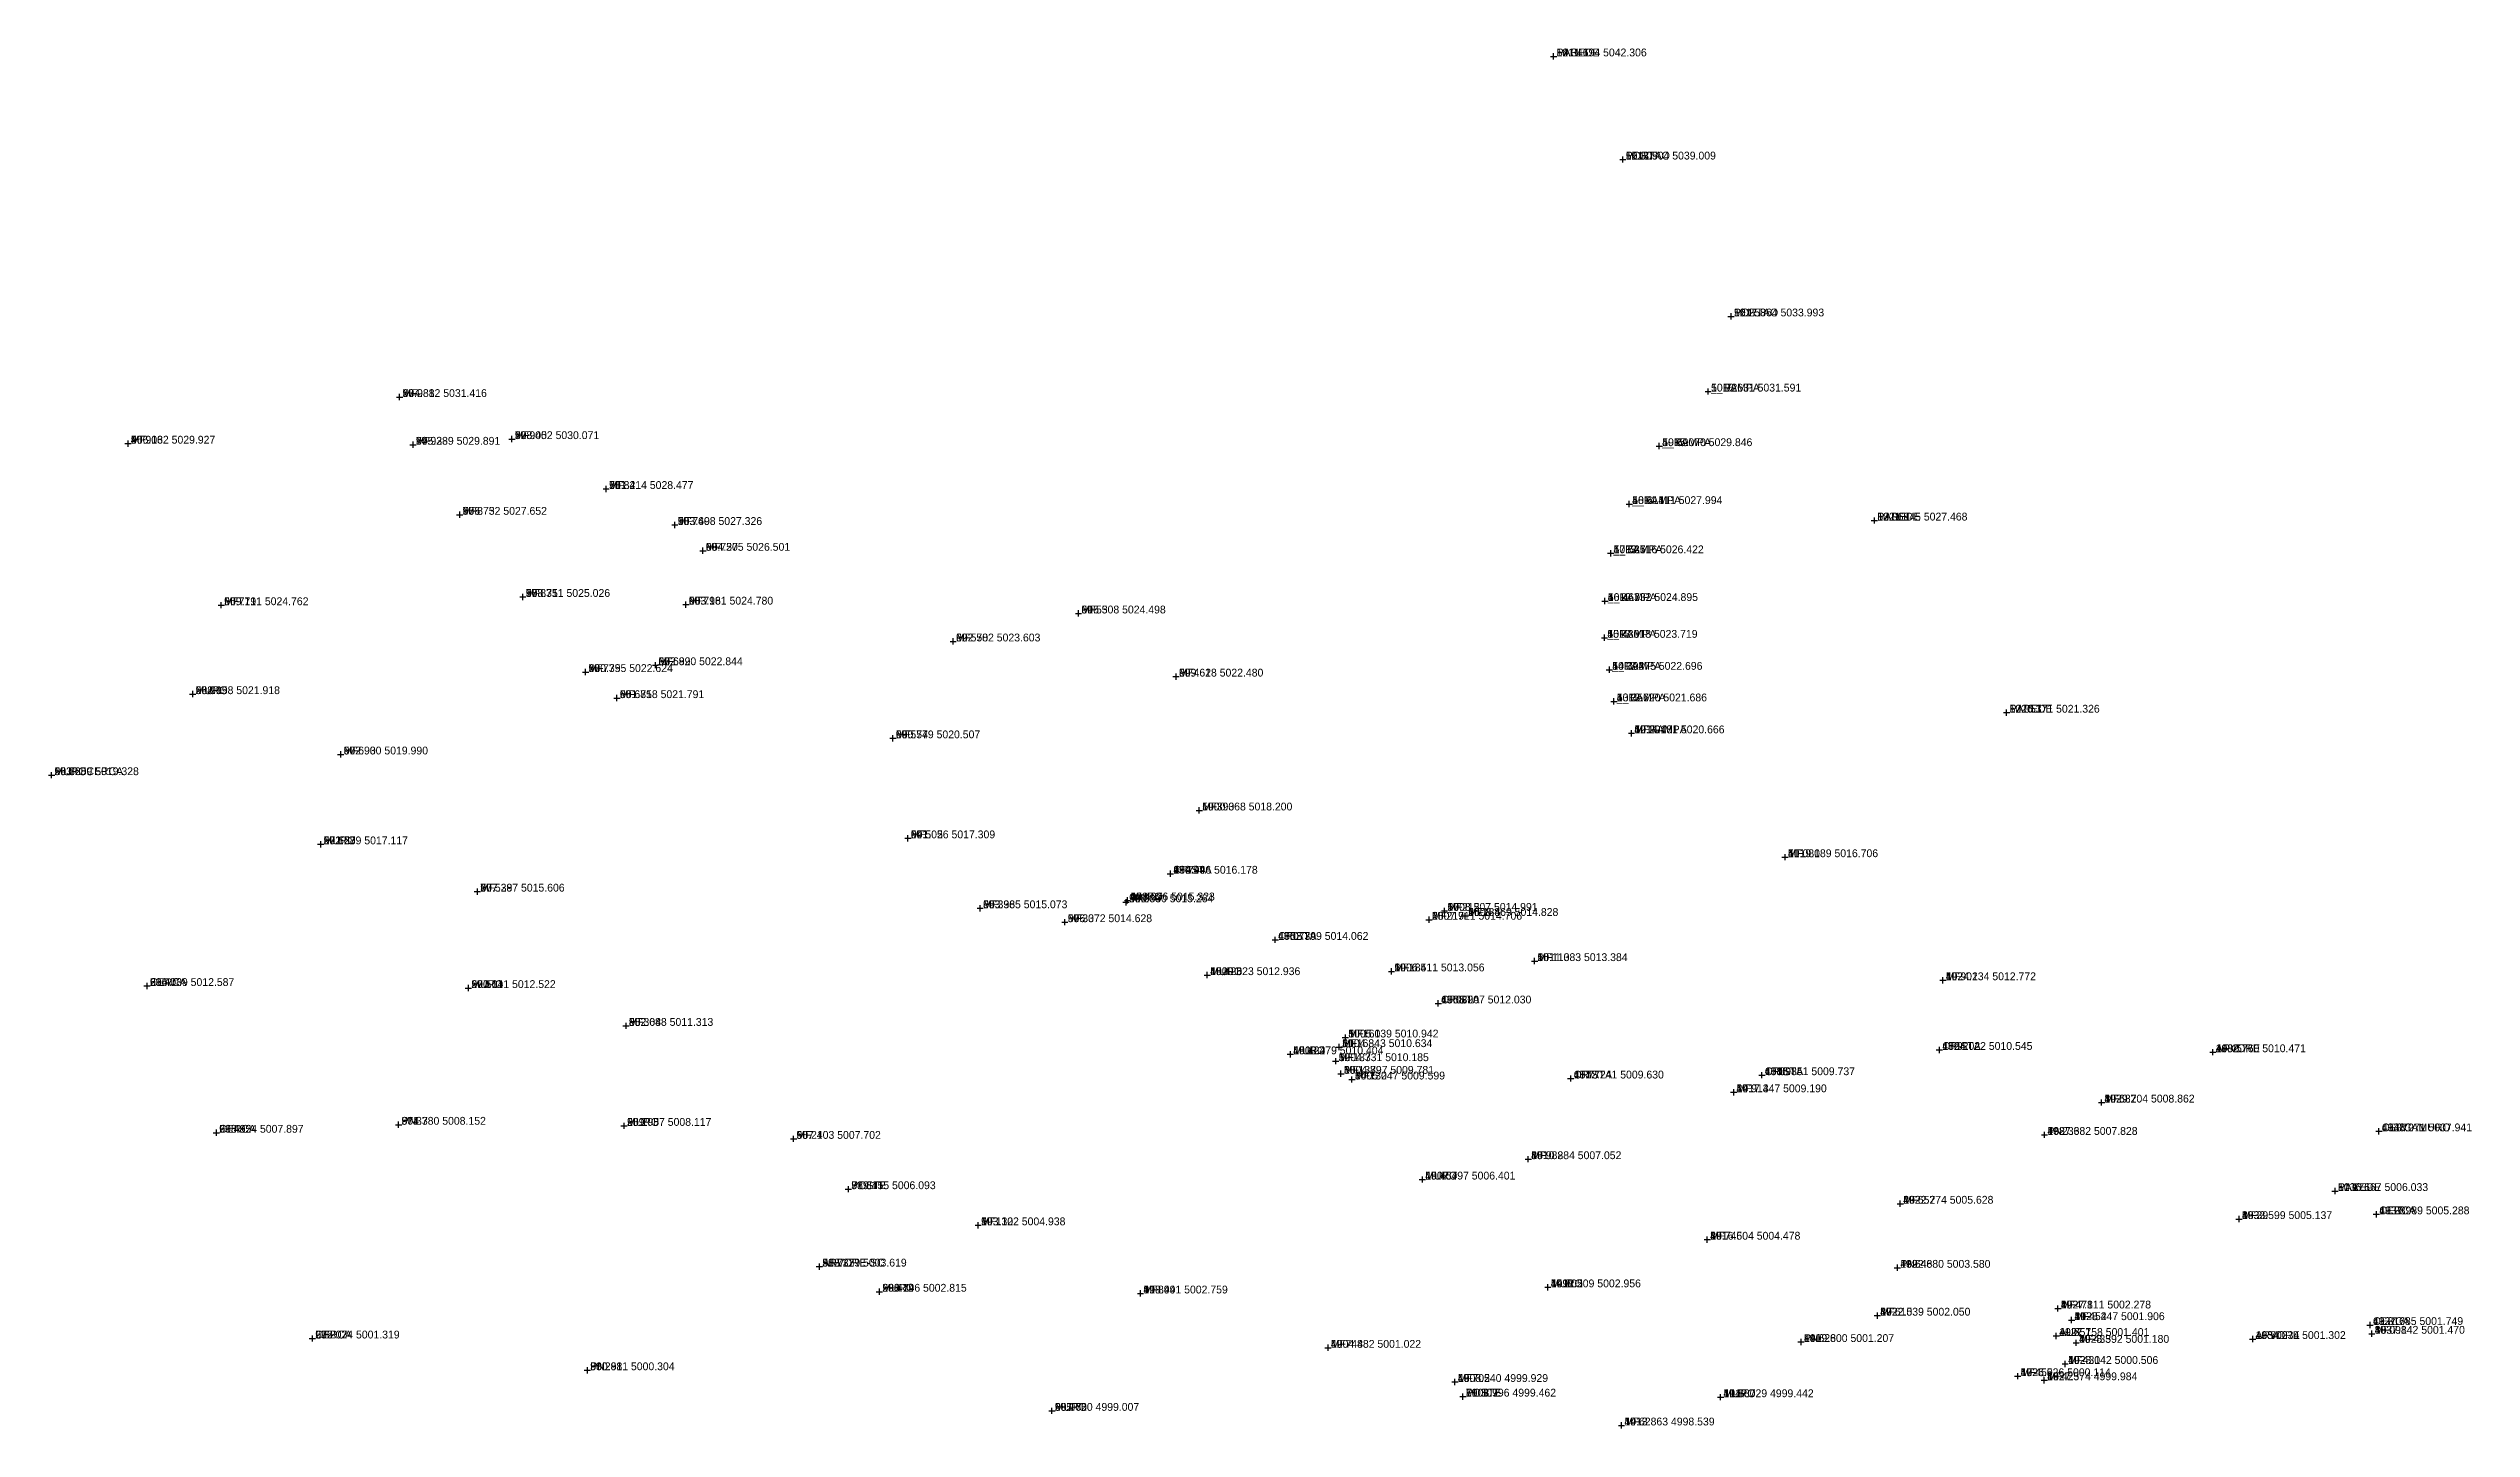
# Model space of a CAD drawing. Extents: x 955 to 1096, y 4914 to 5043.
# Drawn here: x 963.6 to 1041, y 4998.4 to 5042.6 of the extents above; entities that cross this region are included whole.
import ezdxf

# ---------------------------------------------------------------- set-up
doc = ezdxf.new("R2010")
doc.units = 0
doc.linetypes.add('1', pattern=[0])
doc.layers.get('0').update_dxf_attribs({"linetype": '1'})
doc.styles.add('STD', font='txt')

msp = doc.modelspace()

# ---------------------------------------------------------------- texts
at = {"layer": 'CO_ORDS', "color": 3, "style": 'STD'}
for s, p in [(' 1011.694 5042.306', (1011.6938, 5042.3056, 52.3414)), (' 1013.904 5039.009', (1013.9045, 5039.0089, 52.3053)), (' 1017.364 5033.993', (1017.3643, 5033.9934, 52.2577)), (' 974.812 5031.416', (974.8123, 5031.4162, 50.9884)), (' 1016.631 5031.591', (1016.6315, 5031.5913, 50.7258)), (' 966.132 5029.927', (966.1315, 5029.9266, 50.9055)), (' 975.239 5029.891', (975.2395, 5029.891, 50.9379)), (' 978.402 5030.071', (978.4018, 5030.0714, 50.9052)), (' 1015.070 5029.846', (1015.0704, 5029.8463, 50.6897)), (' 981.414 5028.477', (981.4137, 5028.4771, 50.8208)), (' 1014.111 5027.994', (1014.1114, 5027.9943, 50.6145)), (' 976.732 5027.652', (976.7321, 5027.6518, 50.8748)), (' 983.608 5027.326', (983.6083, 5027.3259, 50.7487)), (' 1021.945 5027.468', (1021.9448, 5027.4678, 52.0679)), (' 984.505 5026.501', (984.5045, 5026.5012, 50.7266)), (' 1013.516 5026.422', (1013.516, 5026.4218, 50.5373)), (' 978.751 5025.026', (978.7506, 5025.0262, 50.8313)), (' 1013.332 5024.895', (1013.3319, 5024.8948, 50.4667)), (' 969.111 5024.762', (969.1109, 5024.7617, 50.779)), (' 983.961 5024.780', (983.9614, 5024.7803, 50.7176)), (' 996.508 5024.498', (996.5079, 5024.4977, 50.53)), (' 992.502 5023.603', (992.5019, 5023.6032, 50.5783)), (' 1013.318 5023.719', (1013.3179, 5023.7195, 50.4297)), (' 980.755 5022.624', (980.7554, 5022.6243, 50.7391)), (' 982.990 5022.844', (982.9898, 5022.8437, 50.6819)), (' 1013.475 5022.696', (1013.4753, 5022.6959, 50.3922)), (' 968.198 5021.918', (968.1983, 5021.9184, 50.9947)), (' 981.758 5021.791', (981.7581, 5021.7912, 50.6813)), (' 999.628 5022.480', (999.6275, 5022.4797, 50.461)), (' 1013.620 5021.686', (1013.6199, 5021.6862, 50.357)), (' 1026.171 5021.326', (1026.1709, 5021.3259, 52.0531)), (' 990.579 5020.507', (990.5786, 5020.5065, 50.5737)), (' 1014.181 5020.666', (1014.181, 5020.6658, 50.2942)), (' 972.930 5019.990', (972.9304, 5019.99, 50.6896)), (' 963.689 5019.328', (963.689, 5019.3281, 50.8247)), (' 1000.368 5018.200', (1000.3681, 5018.1998, 50.3901)), (' 972.289 5017.117', (972.2887, 5017.1167, 50.6571)), (' 991.056 5017.309', (991.0558, 5017.3091, 50.5019)), (' 1019.089 5016.706', (1019.0889, 5016.7058, 50.0809)), (' 977.297 5015.606', (977.2972, 5015.6058, 50.538)), (' 999.446 5016.178', (999.4463, 5016.1776, 48.7991)), (' 993.365 5015.073', (993.3648, 5015.0731, 50.3975)), (' 998.030 5015.264', (998.0303, 5015.2636, 50.3391)), (' 998.076 5015.323', (998.0755, 5015.323, 49.4288)), (' 1008.207 5014.991', (1008.2066, 5014.9909, 50.215)), (' 1008.869 5014.828', (1008.8687, 5014.8276, 50.1836)), (' 996.072 5014.628', (996.0719, 5014.6282, 50.3373)), (' 1002.799 5014.062', (1002.7988, 5014.0619, 49.0726)), (' 1007.711 5014.706', (1007.711, 5014.706, 50.2194)), (' 1011.083 5013.384', (1011.083, 5013.384, 50.1134)), (' 966.739 5012.587', (966.7393, 5012.5873, 50.4083)), (' 977.011 5012.522', (977.0109, 5012.5223, 50.5144)), (' 1000.623 5012.936', (1000.6231, 5012.9355, 49.4281)), (' 1006.511 5013.056', (1006.5111, 5013.0558, 50.1842)), (' 1024.134 5012.772', (1024.1339, 5012.772, 49.9016)), (' 1008.007 5012.030', (1008.0068, 5012.0298, 49.0821)), (' 982.048 5011.313', (982.0476, 5011.3127, 50.3682)), (' 1005.039 5010.942', (1005.0387, 5010.9417, 50.1606)), (' 1003.279 5010.404', (1003.2787, 5010.4044, 49.4244)), (' 1004.731 5010.185', (1004.7307, 5010.1852, 50.1328)), (' 1004.843 5010.634', (1004.8425, 5010.6344, 50.1625)), (' 1024.022 5010.545', (1024.022, 5010.5447, 48.92)), (' 1032.760 5010.471', (1032.7602, 5010.471, 49.4568)), (' 1004.897 5009.781', (1004.8966, 5009.7809, 50.1368)), (' 1005.247 5009.599', (1005.2475, 5009.5993, 50.1298)), (' 1012.241 5009.630', (1012.2414, 5009.6304, 48.7718)), (' 1018.351 5009.737', (1018.3508, 5009.7369, 48.8982)), (' 1017.447 5009.190', (1017.4474, 5009.1899, 49.9131)), (' 1029.204 5008.862', (1029.2041, 5008.8625, 49.6871)), (' 968.954 5007.897', (968.9543, 5007.8967, 50.4822)), (' 974.780 5008.152', (974.7799, 5008.1521, 50.3379)), (' 981.987 5008.117', (981.9869, 5008.1168, 50.2952)), (' 1027.382 5007.828', (1027.3815, 5007.8281, 49.2362)), (' 1038.071 5007.941', (1038.0707, 5007.9415, 49.0791)), (' 987.403 5007.702', (987.4025, 5007.7015, 50.2103)), (' 1010.884 5007.052', (1010.8843, 5007.0519, 49.9819)), (' 1007.497 5006.401', (1007.4971, 5006.4007, 49.457)), (' 989.155 5006.093', (989.1549, 5006.0926, 51.8409)), (' 1022.774 5005.628', (1022.7735, 5005.6278, 49.6522)), (' 1036.667 5006.033', (1036.667, 5006.0335, 51.1747)), (' 993.302 5004.938', (993.3022, 5004.938, 50.1121)), (' 1033.599 5005.137', (1033.5991, 5005.137, 49.3951)), (' 1037.989 5005.288', (1037.9886, 5005.2882, 49.2889)), (' 1016.604 5004.478', (1016.6042, 5004.4784, 49.7455)), (' 988.229 5003.619', (988.2287, 5003.6186, 51.7366)), (' 1022.680 5003.580', (1022.6799, 5003.5798, 49.6477)), (' 990.146 5002.815', (990.146, 5002.8147, 50.4786)), (' 998.491 5002.759', (998.4909, 5002.7587, 49.8942)), (' 1011.509 5002.956', (1011.5086, 5002.9556, 49.8024)), (' 1022.039 5002.050', (1022.0386, 5002.0503, 49.6155)), (' 1027.811 5002.278', (1027.8109, 5002.2783, 49.471)), (' 1028.247 5001.906', (1028.2475, 5001.9061, 49.4545)), (' 1037.785 5001.749', (1037.7852, 5001.7493, 49.3156)), (' 972.024 5001.319', (972.0236, 5001.3194, 50.2066)), (' 1004.482 5001.022', (1004.4824, 5001.0219, 49.7483)), (' 1019.600 5001.207', (1019.6, 5001.2065, 49.6285)), (' 1027.758 5001.401', (1027.758, 5001.4006, 49.6506)), (' 1028.392 5001.180', (1028.392, 5001.1801, 49.4348)), (' 1034.034 5001.302', (1034.0341, 5001.3021, 49.7016)), (' 1037.842 5001.470', (1037.8419, 5001.4703, 49.0914)), (' 980.811 5000.304', (980.8112, 5000.3041, 50.2979)), (' 1026.526 5000.114', (1026.5256, 5000.1142, 49.45)), (' 1028.042 5000.506', (1028.0417, 5000.5061, 49.4308)), (' 1008.540 4999.929', (1008.5403, 4999.9287, 49.7022)), (' 1008.796 4999.462', (1008.7962, 4999.4615, 51.3091)), (' 1017.029 4999.442', (1017.0292, 4999.442, 49.8872)), (' 1027.374 4999.984', (1027.3741, 4999.9836, 49.4249)), (' 995.660 4999.007', (995.6599, 4999.0067, 50.0718)), (' 1013.863 4998.539', (1013.8629, 4998.5395, 49.6276))]:
    msp.add_text(s, height=0.25, dxfattribs=at).set_placement(p)
at = {"layer": 'CODE', "color": 3, "style": 'STD'}
for s, p in [(' PAREDE', (1011.6938, 5042.3056, 52.3414)), (' PORTAO', (1013.9045, 5039.0089, 52.3053)), (' PORTAO', (1017.3643, 5033.9934, 52.2577)), (' MF', (974.8123, 5031.4162, 50.9884)), (' __RAMPA', (1016.6315, 5031.5913, 50.7258)), (' MF', (966.1315, 5029.9266, 50.9055)), (' MF', (975.2395, 5029.891, 50.9379)), (' MF', (978.4018, 5030.0714, 50.9052)), (' __RAMPA', (1015.0704, 5029.8463, 50.6897)), (' MF', (981.4137, 5028.4771, 50.8208)), (' __RAMPA', (1014.1114, 5027.9943, 50.6145)), (' MF', (976.7321, 5027.6518, 50.8748)), (' MF', (983.6083, 5027.3259, 50.7487)), (' PAREDE', (1021.9448, 5027.4678, 52.0679)), (' MF', (984.5045, 5026.5012, 50.7266)), (' __RAMPA', (1013.516, 5026.4218, 50.5373)), (' MF', (978.7506, 5025.0262, 50.8313)), (' __RAMPA', (1013.3319, 5024.8948, 50.4667)), (' MF', (969.1109, 5024.7617, 50.779)), (' MF', (983.9614, 5024.7803, 50.7176)), (' MF', (996.5079, 5024.4977, 50.53)), (' MF', (992.5019, 5023.6032, 50.5783)), (' __RAMPA', (1013.3179, 5023.7195, 50.4297)), (' MF', (980.7554, 5022.6243, 50.7391)), (' MF', (982.9898, 5022.8437, 50.6819)), (' __RAMPA', (1013.4753, 5022.6959, 50.3922)), (' MURO', (968.1983, 5021.9184, 50.9947)), (' MF', (981.7581, 5021.7912, 50.6813)), (' MF', (999.6275, 5022.4797, 50.461)), (' __RAMPA', (1013.6199, 5021.6862, 50.357)), (' PAREDE', (1026.1709, 5021.3259, 52.0531)), (' MF', (990.5786, 5020.5065, 50.5737)), (' MFRAMPA', (1014.181, 5020.6658, 50.2942)), (' MF', (972.9304, 5019.99, 50.6896)), (' MUROCERCA', (963.689, 5019.3281, 50.8247)), (' MF', (1000.3681, 5018.1998, 50.3901)), (' MURO', (972.2887, 5017.1167, 50.6571)), (' MF', (991.0558, 5017.3091, 50.5019)), (' MF', (1019.0889, 5016.7058, 50.0809)), (' MF', (977.2972, 5015.6058, 50.538)), (' CRISTA', (999.4463, 5016.1776, 48.7991)), (' MF', (993.3648, 5015.0731, 50.3975)), (' MF', (998.0303, 5015.2636, 50.3391)), (' MURO', (998.0755, 5015.323, 49.4288)), (' MF', (1008.2066, 5014.9909, 50.215)), (' MF', (1008.8687, 5014.8276, 50.1836)), (' MF', (996.0719, 5014.6282, 50.3373)), (' CRISTA', (1002.7988, 5014.0619, 49.0726)), (' MF', (1007.711, 5014.706, 50.2194)), (' MF', (1011.083, 5013.384, 50.1134)), (' CERCA', (966.7393, 5012.5873, 50.4083)), (' MURO', (977.0109, 5012.5223, 50.5144)), (' MURO', (1000.6231, 5012.9355, 49.4281)), (' MF', (1006.5111, 5013.0558, 50.1842)), (' MF', (1024.1339, 5012.772, 49.9016)), (' CRISTA', (1008.0068, 5012.0298, 49.0821)), (' MF', (982.0476, 5011.3127, 50.3682)), (' MF', (1005.0387, 5010.9417, 50.1606)), (' MURO', (1003.2787, 5010.4044, 49.4244)), (' MF', (1004.7307, 5010.1852, 50.1328)), (' MF', (1004.8425, 5010.6344, 50.1625)), (' CRISTA', (1024.022, 5010.5447, 48.92)), (' ARVORE', (1032.7602, 5010.471, 49.4568)), (' MF', (1004.8966, 5009.7809, 50.1368)), (' MF', (1005.2475, 5009.5993, 50.1298)), (' CRISTA', (1012.2414, 5009.6304, 48.7718)), (' CRISTA', (1018.3508, 5009.7369, 48.8982)), (' MF', (1017.4474, 5009.1899, 49.9131)), (' MF', (1029.2041, 5008.8625, 49.6871)), (' CERCA', (968.9543, 5007.8967, 50.4822)), (' PN', (974.7799, 5008.1521, 50.3379)), (' MURO', (981.9869, 5008.1168, 50.2952)), (' PN', (1027.3815, 5007.8281, 49.2362)), (' CERCAMURO', (1038.0707, 5007.9415, 49.0791)), (' MF', (987.4025, 5007.7015, 50.2103)), (' MF', (1010.8843, 5007.0519, 49.9819)), (' MURO', (1007.4971, 5006.4007, 49.457)), (' POSTE', (989.1549, 5006.0926, 51.8409)), (' MF', (1022.7735, 5005.6278, 49.6522)), (' PAREDE', (1036.667, 5006.0335, 51.1747)), (' MF', (993.3022, 5004.938, 50.1121)), (' MF', (1033.5991, 5005.137, 49.3951)), (' CERCA', (1037.9886, 5005.2882, 49.2889)), (' MF', (1016.6042, 5004.4784, 49.7455)), (' ARVORE-SC', (988.2287, 5003.6186, 51.7366)), (' PN', (1022.6799, 5003.5798, 49.6477)), (' MURO', (990.146, 5002.8147, 50.4786)), (' MF', (998.4909, 5002.7587, 49.8942)), (' MURO', (1011.5086, 5002.9556, 49.8024)), (' MF', (1022.0386, 5002.0503, 49.6155)), (' MF', (1027.8109, 5002.2783, 49.471)), (' MF', (1028.2475, 5001.9061, 49.4545)), (' CERCA', (1037.7852, 5001.7493, 49.3156)), (' CERCA', (972.0236, 5001.3194, 50.2066)), (' MF', (1004.4824, 5001.0219, 49.7483)), (' PN', (1019.6, 5001.2065, 49.6285)), (' AUX', (1027.758, 5001.4006, 49.6506)), (' MF', (1028.392, 5001.1801, 49.4348)), (' ARVORE', (1034.0341, 5001.3021, 49.7016)), (' MF', (1037.8419, 5001.4703, 49.0914)), (' PN', (980.8112, 5000.3041, 50.2979)), (' MF', (1026.5256, 5000.1142, 49.45)), (' MF', (1028.0417, 5000.5061, 49.4308)), (' MF', (1008.5403, 4999.9287, 49.7022)), (' POSTE', (1008.7962, 4999.4615, 51.3091)), (' MURO', (1017.0292, 4999.442, 49.8872)), (' MF', (1027.3741, 4999.9836, 49.4249)), (' MURO', (995.6599, 4999.0067, 50.0718)), (' MF', (1013.8629, 4998.5395, 49.6276))]:
    msp.add_text(s, height=0.25, dxfattribs=at).set_placement(p)
at = {"layer": 'HEIGHT', "color": 3, "style": 'STD'}
for s, p in [(' 52.341', (1011.6938, 5042.3056, 52.3414)), (' 52.305', (1013.9045, 5039.0089, 52.3053)), (' 52.258', (1017.3643, 5033.9934, 52.2577)), (' 50.988', (974.8123, 5031.4162, 50.9884)), (' 50.726', (1016.6315, 5031.5913, 50.7258)), (' 50.906', (966.1315, 5029.9266, 50.9055)), (' 50.938', (975.2395, 5029.891, 50.9379)), (' 50.905', (978.4018, 5030.0714, 50.9052)), (' 50.690', (1015.0704, 5029.8463, 50.6897)), (' 50.821', (981.4137, 5028.4771, 50.8208)), (' 50.614', (1014.1114, 5027.9943, 50.6145)), (' 50.875', (976.7321, 5027.6518, 50.8748)), (' 50.749', (983.6083, 5027.3259, 50.7487)), (' 52.068', (1021.9448, 5027.4678, 52.0679)), (' 50.727', (984.5045, 5026.5012, 50.7266)), (' 50.537', (1013.516, 5026.4218, 50.5373)), (' 50.831', (978.7506, 5025.0262, 50.8313)), (' 50.467', (1013.3319, 5024.8948, 50.4667)), (' 50.779', (969.1109, 5024.7617, 50.779)), (' 50.718', (983.9614, 5024.7803, 50.7176)), (' 50.530', (996.5079, 5024.4977, 50.53)), (' 50.578', (992.5019, 5023.6032, 50.5783)), (' 50.430', (1013.3179, 5023.7195, 50.4297)), (' 50.739', (980.7554, 5022.6243, 50.7391)), (' 50.682', (982.9898, 5022.8437, 50.6819)), (' 50.392', (1013.4753, 5022.6959, 50.3922)), (' 50.995', (968.1983, 5021.9184, 50.9947)), (' 50.681', (981.7581, 5021.7912, 50.6813)), (' 50.461', (999.6275, 5022.4797, 50.461)), (' 50.357', (1013.6199, 5021.6862, 50.357)), (' 52.053', (1026.1709, 5021.3259, 52.0531)), (' 50.574', (990.5786, 5020.5065, 50.5737)), (' 50.294', (1014.181, 5020.6658, 50.2942)), (' 50.690', (972.9304, 5019.99, 50.6896)), (' 50.825', (963.689, 5019.3281, 50.8247)), (' 50.390', (1000.3681, 5018.1998, 50.3901)), (' 50.657', (972.2887, 5017.1167, 50.6571)), (' 50.502', (991.0558, 5017.3091, 50.5019)), (' 50.081', (1019.0889, 5016.7058, 50.0809)), (' 50.538', (977.2972, 5015.6058, 50.538)), (' 48.799', (999.4463, 5016.1776, 48.7991)), (' 50.398', (993.3648, 5015.0731, 50.3975)), (' 50.339', (998.0303, 5015.2636, 50.3391)), (' 49.429', (998.0755, 5015.323, 49.4288)), (' 50.215', (1008.2066, 5014.9909, 50.215)), (' 50.184', (1008.8687, 5014.8276, 50.1836)), (' 50.337', (996.0719, 5014.6282, 50.3373)), (' 49.073', (1002.7988, 5014.0619, 49.0726)), (' 50.219', (1007.711, 5014.706, 50.2194)), (' 50.113', (1011.083, 5013.384, 50.1134)), (' 50.408', (966.7393, 5012.5873, 50.4083)), (' 50.514', (977.0109, 5012.5223, 50.5144)), (' 49.428', (1000.6231, 5012.9355, 49.4281)), (' 50.184', (1006.5111, 5013.0558, 50.1842)), (' 49.902', (1024.1339, 5012.772, 49.9016)), (' 49.082', (1008.0068, 5012.0298, 49.0821)), (' 50.368', (982.0476, 5011.3127, 50.3682)), (' 50.161', (1005.0387, 5010.9417, 50.1606)), (' 49.424', (1003.2787, 5010.4044, 49.4244)), (' 50.133', (1004.7307, 5010.1852, 50.1328)), (' 50.163', (1004.8425, 5010.6344, 50.1625)), (' 48.920', (1024.022, 5010.5447, 48.92)), (' 49.457', (1032.7602, 5010.471, 49.4568)), (' 50.137', (1004.8966, 5009.7809, 50.1368)), (' 50.130', (1005.2475, 5009.5993, 50.1298)), (' 48.772', (1012.2414, 5009.6304, 48.7718)), (' 48.898', (1018.3508, 5009.7369, 48.8982)), (' 49.913', (1017.4474, 5009.1899, 49.9131)), (' 49.687', (1029.2041, 5008.8625, 49.6871)), (' 50.482', (968.9543, 5007.8967, 50.4822)), (' 50.338', (974.7799, 5008.1521, 50.3379)), (' 50.295', (981.9869, 5008.1168, 50.2952)), (' 49.236', (1027.3815, 5007.8281, 49.2362)), (' 49.079', (1038.0707, 5007.9415, 49.0791)), (' 50.210', (987.4025, 5007.7015, 50.2103)), (' 49.982', (1010.8843, 5007.0519, 49.9819)), (' 49.457', (1007.4971, 5006.4007, 49.457)), (' 51.841', (989.1549, 5006.0926, 51.8409)), (' 49.652', (1022.7735, 5005.6278, 49.6522)), (' 51.175', (1036.667, 5006.0335, 51.1747)), (' 50.112', (993.3022, 5004.938, 50.1121)), (' 49.395', (1033.5991, 5005.137, 49.3951)), (' 49.289', (1037.9886, 5005.2882, 49.2889)), (' 49.745', (1016.6042, 5004.4784, 49.7455)), (' 51.737', (988.2287, 5003.6186, 51.7366)), (' 49.648', (1022.6799, 5003.5798, 49.6477)), (' 50.479', (990.146, 5002.8147, 50.4786)), (' 49.894', (998.4909, 5002.7587, 49.8942)), (' 49.802', (1011.5086, 5002.9556, 49.8024)), (' 49.615', (1022.0386, 5002.0503, 49.6155)), (' 49.471', (1027.8109, 5002.2783, 49.471)), (' 49.454', (1028.2475, 5001.9061, 49.4545)), (' 49.316', (1037.7852, 5001.7493, 49.3156)), (' 50.207', (972.0236, 5001.3194, 50.2066)), (' 49.748', (1004.4824, 5001.0219, 49.7483)), (' 49.628', (1019.6, 5001.2065, 49.6285)), (' 49.651', (1027.758, 5001.4006, 49.6506)), (' 49.435', (1028.392, 5001.1801, 49.4348)), (' 49.702', (1034.0341, 5001.3021, 49.7016)), (' 49.091', (1037.8419, 5001.4703, 49.0914)), (' 50.298', (980.8112, 5000.3041, 50.2979)), (' 49.450', (1026.5256, 5000.1142, 49.45)), (' 49.431', (1028.0417, 5000.5061, 49.4308)), (' 49.702', (1008.5403, 4999.9287, 49.7022)), (' 51.309', (1008.7962, 4999.4615, 51.3091)), (' 49.887', (1017.0292, 4999.442, 49.8872)), (' 49.425', (1027.3741, 4999.9836, 49.4249)), (' 50.072', (995.6599, 4999.0067, 50.0718)), (' 49.628', (1013.8629, 4998.5395, 49.6276))]:
    msp.add_text(s, height=0.25, dxfattribs=at).set_placement(p)
at = {"layer": 'PT_ID', "color": 3, "style": 'STD'}
for s, p in [(' 54', (1011.6938, 5042.3056, 52.3414)), (' 55', (1013.9045, 5039.0089, 52.3053)), (' 56', (1017.3643, 5033.9934, 52.2577)), (' 73', (974.8123, 5031.4162, 50.9884)), (' 50', (1016.6315, 5031.5913, 50.7258)), (' 4', (966.1315, 5029.9266, 50.9055)), (' 74', (975.2395, 5029.891, 50.9379)), (' 72', (978.4018, 5030.0714, 50.9052)), (' 49', (1015.0704, 5029.8463, 50.6897)), (' 71', (981.4137, 5028.4771, 50.8208)), (' 48', (1014.1114, 5027.9943, 50.6145)), (' 75', (976.7321, 5027.6518, 50.8748)), (' 70', (983.6083, 5027.3259, 50.7487)), (' 53', (1021.9448, 5027.4678, 52.0679)), (' 69', (984.5045, 5026.5012, 50.7266)), (' 47', (1013.516, 5026.4218, 50.5373)), (' 76', (978.7506, 5025.0262, 50.8313)), (' 46', (1013.3319, 5024.8948, 50.4667)), (' 5', (969.1109, 5024.7617, 50.779)), (' 68', (983.9614, 5024.7803, 50.7176)), (' 61', (996.5079, 5024.4977, 50.53)), (' 62', (992.5019, 5023.6032, 50.5783)), (' 45', (1013.3179, 5023.7195, 50.4297)), (' 77', (980.7554, 5022.6243, 50.7391)), (' 67', (982.9898, 5022.8437, 50.6819)), (' 44', (1013.4753, 5022.6959, 50.3922)), (' 292', (968.1983, 5021.9184, 50.9947)), (' 66', (981.7581, 5021.7912, 50.6813)), (' 60', (999.6275, 5022.4797, 50.461)), (' 43', (1013.6199, 5021.6862, 50.357)), (' 52', (1026.1709, 5021.3259, 52.0531)), (' 63', (990.5786, 5020.5065, 50.5737)), (' 42', (1014.181, 5020.6658, 50.2942)), (' 6', (972.9304, 5019.99, 50.6896)), (' 293', (963.689, 5019.3281, 50.8247)), (' 59', (1000.3681, 5018.1998, 50.3901)), (' 291', (972.2887, 5017.1167, 50.6571)), (' 64', (991.0558, 5017.3091, 50.5019)), (' 41', (1019.0889, 5016.7058, 50.0809)), (' 7', (977.2972, 5015.6058, 50.538)), (' 154', (999.4463, 5016.1776, 48.7991)), (' 65', (993.3648, 5015.0731, 50.3975)), (' 58', (998.0303, 5015.2636, 50.3391)), (' 153', (998.0755, 5015.323, 49.4288)), (' 27', (1008.2066, 5014.9909, 50.215)), (' 26', (1008.8687, 5014.8276, 50.1836)), (' 57', (996.0719, 5014.6282, 50.3373)), (' 155', (1002.7988, 5014.0619, 49.0726)), (' 28', (1007.711, 5014.706, 50.2194)), (' 25', (1011.083, 5013.384, 50.1134)), (' 294', (966.7393, 5012.5873, 50.4083)), (' 290', (977.0109, 5012.5223, 50.5144)), (' 152', (1000.6231, 5012.9355, 49.4281)), (' 29', (1006.5111, 5013.0558, 50.1842)), (' 40', (1024.1339, 5012.772, 49.9016)), (' 156', (1008.0068, 5012.0298, 49.0821)), (' 8', (982.0476, 5011.3127, 50.3682)), (' 30', (1005.0387, 5010.9417, 50.1606)), (' 151', (1003.2787, 5010.4044, 49.4244)), (' 32', (1004.7307, 5010.1852, 50.1328)), (' 31', (1004.8425, 5010.6344, 50.1625)), (' 159', (1024.022, 5010.5447, 48.92)), (' 148', (1032.7602, 5010.471, 49.4568)), (' 33', (1004.8966, 5009.7809, 50.1368)), (' 34', (1005.2475, 5009.5993, 50.1298)), (' 157', (1012.2414, 5009.6304, 48.7718)), (' 158', (1018.3508, 5009.7369, 48.8982)), (' 24', (1017.4474, 5009.1899, 49.9131)), (' 39', (1029.2041, 5008.8625, 49.6871)), (' 295', (968.9543, 5007.8967, 50.4822)), (' 301', (974.7799, 5008.1521, 50.3379)), (' 289', (981.9869, 5008.1168, 50.2952)), (' 138', (1027.3815, 5007.8281, 49.2362)), (' 134', (1038.0707, 5007.9415, 49.0791)), (' 9', (987.4025, 5007.7015, 50.2103)), (' 35', (1010.8843, 5007.0519, 49.9819)), (' 150', (1007.4971, 5006.4007, 49.457)), (' 78', (989.1549, 5006.0926, 51.8409)), (' 23', (1022.7735, 5005.6278, 49.6522)), (' 51', (1036.667, 5006.0335, 51.1747)), (' 10', (993.3022, 5004.938, 50.1121)), (' 38', (1033.5991, 5005.137, 49.3951)), (' 133', (1037.9886, 5005.2882, 49.2889)), (' 36', (1016.6042, 5004.4784, 49.7455)), (' 302', (988.2287, 5003.6186, 51.7366)), (' 139', (1022.6799, 5003.5798, 49.6477)), (' 288', (990.146, 5002.8147, 50.4786)), (' 11', (998.4909, 5002.7587, 49.8942)), (' 149', (1011.5086, 5002.9556, 49.8024)), (' 37', (1022.0386, 5002.0503, 49.6155)), (' 22', (1027.8109, 5002.2783, 49.471)), (' 21', (1028.2475, 5001.9061, 49.4545)), (' 132', (1037.7852, 5001.7493, 49.3156)), (' 296', (972.0236, 5001.3194, 50.2066)), (' 12', (1004.4824, 5001.0219, 49.7483)), (' 140', (1019.6, 5001.2065, 49.6285)), (' 1', (1027.758, 5001.4006, 49.6506)), (' 20', (1028.392, 5001.1801, 49.4348)), (' 135', (1034.0341, 5001.3021, 49.7016)), (' 88', (1037.8419, 5001.4703, 49.0914)), (' 300', (980.8112, 5000.3041, 50.2979)), (' 17', (1026.5256, 5000.1142, 49.45)), (' 19', (1028.0417, 5000.5061, 49.4308)), (' 13', (1008.5403, 4999.9287, 49.7022)), (' 79', (1008.7962, 4999.4615, 51.3091)), (' 114', (1017.0292, 4999.442, 49.8872)), (' 18', (1027.3741, 4999.9836, 49.4249)), (' 287', (995.6599, 4999.0067, 50.0718)), (' 14', (1013.8629, 4998.5395, 49.6276))]:
    msp.add_text(s, height=0.25, dxfattribs=at).set_placement(p)

# ---------------------------------------------------------------- blocks, each defined once
blk = doc.blocks.new('CROSS')
at = {"color": 0}
for p, q in [((-50, 0), (50, 0)), ((0, -50), (0, 50))]:
    blk.add_line(p, q, dxfattribs=at)

# ---------------------------------------------------------------- block references
at = {"layer": 'POINT', "color": 2, "xscale": 0.002, "yscale": 0.002, "zscale": 0.002}
for p in [(1011.6938, 5042.3056, 52.3414), (1013.9045, 5039.0089, 52.3053), (1017.3643, 5033.9934, 52.2577), (974.8123, 5031.4162, 50.9884), (1016.6315, 5031.5913, 50.7258), (966.1315, 5029.9266, 50.9055), (975.2395, 5029.891, 50.9379), (978.4018, 5030.0714, 50.9052), (1015.0704, 5029.8463, 50.6897), (981.4137, 5028.4771, 50.8208), (976.7321, 5027.6518, 50.8748), (983.6083, 5027.3259, 50.7487), (1014.1114, 5027.9943, 50.6145), (1021.9448, 5027.4678, 52.0679), (984.5045, 5026.5012, 50.7266), (1013.516, 5026.4218, 50.5373), (978.7506, 5025.0262, 50.8313), (969.1109, 5024.7617, 50.779), (983.9614, 5024.7803, 50.7176), (996.5079, 5024.4977, 50.53), (1013.3319, 5024.8948, 50.4667), (992.5019, 5023.6032, 50.5783), (1013.3179, 5023.7195, 50.4297), (982.9898, 5022.8437, 50.6819), (1013.4753, 5022.6959, 50.3922), (968.1983, 5021.9184, 50.9947), (980.7554, 5022.6243, 50.7391), (999.6275, 5022.4797, 50.461), (981.7581, 5021.7912, 50.6813), (1013.6199, 5021.6862, 50.357), (1026.1709, 5021.3259, 52.0531), (990.5786, 5020.5065, 50.5737), (1014.181, 5020.6658, 50.2942), (972.9304, 5019.99, 50.6896), (963.689, 5019.3281, 50.8247), (1000.3681, 5018.1998, 50.3901), (991.0558, 5017.3091, 50.5019), (972.2887, 5017.1167, 50.6571), (1019.0889, 5016.7058, 50.0809), (999.4463, 5016.1776, 48.7991), (977.2972, 5015.6058, 50.538), (993.3648, 5015.0731, 50.3975), (998.0303, 5015.2636, 50.3391), (998.0755, 5015.323, 49.4288), (1008.2066, 5014.9909, 50.215), (996.0719, 5014.6282, 50.3373), (1007.711, 5014.706, 50.2194), (1008.8687, 5014.8276, 50.1836), (1002.7988, 5014.0619, 49.0726), (1011.083, 5013.384, 50.1134), (966.7393, 5012.5873, 50.4083), (1000.6231, 5012.9355, 49.4281), (1006.5111, 5013.0558, 50.1842), (1024.1339, 5012.772, 49.9016), (977.0109, 5012.5223, 50.5144), (1008.0068, 5012.0298, 49.0821), (982.0476, 5011.3127, 50.3682), (1003.2787, 5010.4044, 49.4244), (1004.8425, 5010.6344, 50.1625), (1005.0387, 5010.9417, 50.1606), (1024.022, 5010.5447, 48.92), (1032.7602, 5010.471, 49.4568), (1004.7307, 5010.1852, 50.1328), (1004.8966, 5009.7809, 50.1368), (1005.2475, 5009.5993, 50.1298), (1012.2414, 5009.6304, 48.7718), (1018.3508, 5009.7369, 48.8982), (1017.4474, 5009.1899, 49.9131), (1029.2041, 5008.8625, 49.6871), (974.7799, 5008.1521, 50.3379), (981.9869, 5008.1168, 50.2952), (1038.0707, 5007.9415, 49.0791), (968.9543, 5007.8967, 50.4822), (987.4025, 5007.7015, 50.2103), (1027.3815, 5007.8281, 49.2362), (1007.4971, 5006.4007, 49.457), (1010.8843, 5007.0519, 49.9819), (989.1549, 5006.0926, 51.8409), (1022.7735, 5005.6278, 49.6522), (1036.667, 5006.0335, 51.1747), (993.3022, 5004.938, 50.1121), (1033.5991, 5005.137, 49.3951), (1037.9886, 5005.2882, 49.2889), (1016.6042, 5004.4784, 49.7455), (988.2287, 5003.6186, 51.7366), (1022.6799, 5003.5798, 49.6477), (990.146, 5002.8147, 50.4786), (998.4909, 5002.7587, 49.8942), (1011.5086, 5002.9556, 49.8024), (1022.0386, 5002.0503, 49.6155), (1027.8109, 5002.2783, 49.471), (1028.2475, 5001.9061, 49.4545), (1037.7852, 5001.7493, 49.3156), (972.0236, 5001.3194, 50.2066), (1004.4824, 5001.0219, 49.7483), (1019.6, 5001.2065, 49.6285), (1027.758, 5001.4006, 49.6506), (1028.392, 5001.1801, 49.4348), (1034.0341, 5001.3021, 49.7016), (1037.8419, 5001.4703, 49.0914), (980.8112, 5000.3041, 50.2979), (1028.0417, 5000.5061, 49.4308), (1008.5403, 4999.9287, 49.7022), (1008.7962, 4999.4615, 51.3091), (1017.0292, 4999.442, 49.8872), (1026.5256, 5000.1142, 49.45), (1027.3741, 4999.9836, 49.4249), (995.6599, 4999.0067, 50.0718), (1013.8629, 4998.5395, 49.6276)]:
    msp.add_blockref('CROSS', p, dxfattribs=at)

msp.set_redraw_order([(e.dxf.handle, doc.entitydb.next_handle()) for e in msp.query("TEXT MTEXT ATTDEF DIMENSION ARC_DIMENSION")])  # texts and dimensions are drawn at this point

doc.saveas('drawing.dxf')
